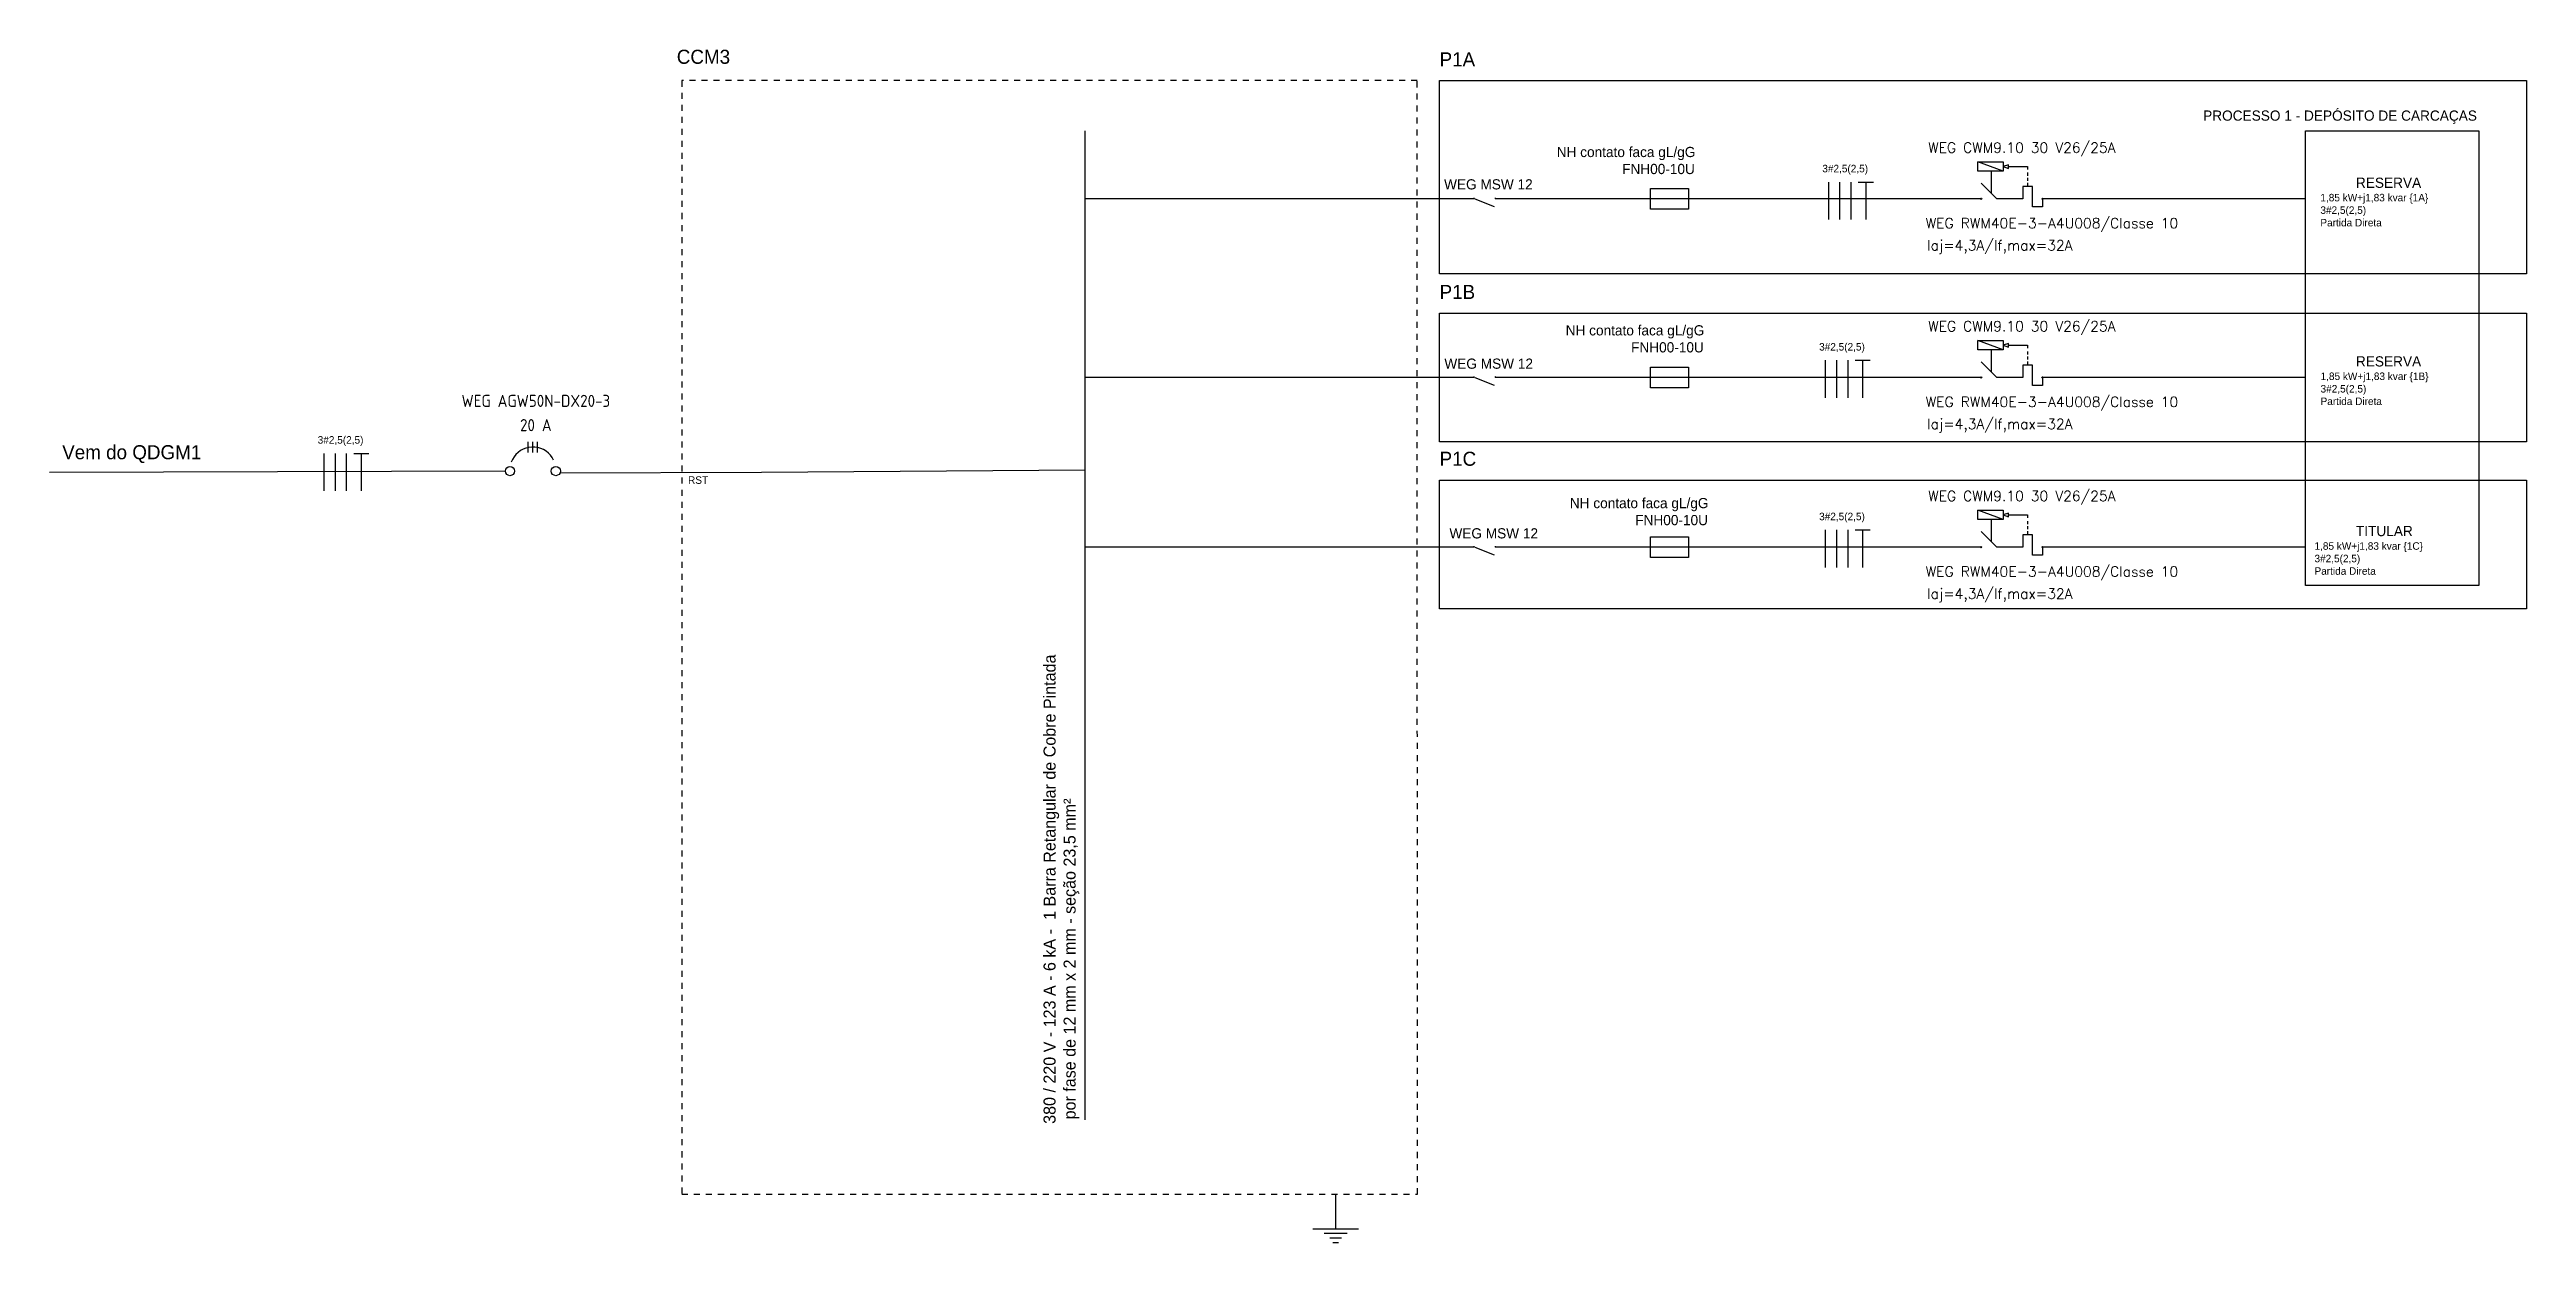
# Model space of a CAD drawing. Extents: x -533 to 641, y -96 to 322.
# Drawn here: x 91.83 to 133.02, y 97.34 to 117.17 of the extents above; entities that cross this region are included whole.
import ezdxf

# ---------------------------------------------------------------- set-up
doc = ezdxf.new("R2010")
doc.units = 0
doc.header["$MEASUREMENT"] = 0
doc.linetypes.add('DASHED', pattern=[19.05, 12.7, -6.35])
doc.linetypes.add('DASHED2', pattern=[0.375, 0.25, -0.125])
for name, color, linetype in [('_ELT_UNIFILAR_PROC_TEXTO', 1, 'Continuous'), ('ELET_TRIFILAR_TEXTO', 4, 'Continuous'), ('ELET_UNIFILAR_TEXTO', 4, 'Continuous'), ('ELT_UNIFILAR_DESENHO', 5, 'Continuous')]:
    doc.layers.add(name, color=color, linetype=linetype)
doc.styles.add('ARIAL', font='arial.ttf')
doc.styles.add('ROMANS', font='romans')

msp = doc.modelspace()

# ---------------------------------------------------------------- texts
at = {"layer": '_ELT_UNIFILAR_PROC_TEXTO', "attachment_point": 1}
for s, insert, char_height in [('PROCESSO 1 - DEPÓSITO DE CARCAÇAS', (127.64, 116.159), 0.16976), ('RESERVA', (130.181, 115.043), 0.1698), ('RESERVA', (130.181, 112.073), 0.1698), ('TITULAR', (130.181, 109.252), 0.1698), ('\\A1;1,85 kW+j1,83 kvar \\{1C\\}\\P3#2,5(2,5)\\P{\\A0;Partida Direta}', (129.492, 108.981), 0.12481)]:
    msp.add_mtext(s, dxfattribs=dict(at, insert=insert, char_height=char_height))
at = {"layer": '_ELT_UNIFILAR_PROC_TEXTO', "char_height": 0.12481, "attachment_point": 1}
for s, insert, width in [('\\A1;1,85 kW+j1,83 kvar \\{1A\\}\\P3#2,5(2,5)\\P{\\A0;Partida Direta}', (129.59, 114.773), 2.56156), ('\\A1;1,85 kW+j1,83 kvar \\{1B\\}\\P3#2,5(2,5)\\P{\\A0;Partida Direta}', (129.593, 111.803), 3.14125)]:
    msp.add_mtext(s, dxfattribs=dict(at, insert=insert, width=width))
at = {"layer": 'ELET_TRIFILAR_TEXTO', "style": 'ROMANS'}
for s, p in [('WEG CWM9.10 30 V26/25A', (123.067, 115.457)), ('WEG RWM40E-3-A4U008/Classe 10', (123.027, 114.201)), ('Iaj=4,3A/If,max=32A ', (123.05, 113.833)), ('WEG CWM9.10 30 V26/25A', (123.067, 112.487)), ('WEG RWM40E-3-A4U008/Classe 10', (123.027, 111.23)), ('Iaj=4,3A/If,max=32A ', (123.05, 110.863)), ('WEG CWM9.10 30 V26/25A', (123.067, 109.665)), ('WEG RWM40E-3-A4U008/Classe 10', (123.027, 108.409)), ('Iaj=4,3A/If,max=32A ', (123.05, 108.041))]:
    msp.add_text(s, height=0.1695, dxfattribs=at).set_placement(p)
at = {"layer": 'ELET_TRIFILAR_TEXTO', "char_height": 0.1695, "attachment_point": 1}
for insert in [(118.642, 115.554), (118.791, 112.589), (118.86, 109.717)]:
    msp.add_mtext('\\pi-1.75152;NH contato faca gL/gG\\P\\pi-0.66388;FNH00-10U', dxfattribs=dict(at, insert=insert))
at = {"layer": 'ELET_UNIFILAR_TEXTO', "attachment_point": 1}
for s, insert, char_height, width in [('CCM3', (102.257, 117.169), 0.234, 4.52601), ('P1A', (114.942, 117.126), 0.234, 4.52601), ('WEG MSW 12', (115.017, 115.016), 0.1695, 1.97354), ('\\A1;3#2,5(2,5)', (121.307, 115.256), 0.12481, 0.97518), ('P1B', (114.942, 113.259), 0.234, 4.52601), ('\\A1;3#2,5(2,5)', (121.254, 112.293), 0.12481, 0.97518), ('WEG MSW 12', (115.022, 112.035), 0.1695, 1.97354), ('\\A1;3#2,5(2,5)', (96.285, 110.745), 0.12481, 0.97518), ('P1C', (114.942, 110.486), 0.234, 4.52601), ('WEG MSW 12', (115.106, 109.214), 0.1695, 1.97354), ('\\A1;3#2,5(2,5)', (121.254, 109.472), 0.12481, 0.97518)]:
    msp.add_mtext(s, dxfattribs=dict(at, insert=insert, char_height=char_height, width=width))
at = {"layer": 'ELET_UNIFILAR_TEXTO', "insert": (99.913, 110.827), "char_height": 0.20154, "width": 3.82691, "attachment_point": 8, "line_spacing_factor": 0.6, "style": 'ARIAL'}
msp.add_mtext('{\\Fisocp|c0;WEG AGW50N-DX20-3 ^J\\P\\Fisocp2|c0;20 A }', dxfattribs=at)
at = {"layer": 'ELET_UNIFILAR_TEXTO', "attachment_point": 1}
for s, insert, char_height in [('Vem do QDGM1', (92.036, 110.595), 0.23403), ('RST', (102.444, 110.077), 0.1248), ('RST', (102.444, 110.077), 0.1248)]:
    msp.add_mtext(s, dxfattribs=dict(at, insert=insert, char_height=char_height))
at = {"layer": 'ELET_UNIFILAR_TEXTO', "insert": (108.356, 99.312), "char_height": 0.199841, "attachment_point": 1, "rotation": 90}
msp.add_mtext('\\A1;380 / 220 V - 123 A - 6 kA - {\\A0;\\fArial|b0|i0|c0|p34; \\Ftxt|c0;1 Barra Retangular de Cobre Pintada\\P por fase de 12 mm x 2 mm - seção 23,5 mm\\fArial|b0|i0|c0|p34;²}', dxfattribs=at)

# ---------------------------------------------------------------- hatches: boundary and pattern name
at = {"layer": 'ELT_UNIFILAR_DESENHO', "linetype": 'Continuous', "transparency": 33554687}
h = msp.add_hatch(color=256, dxfattribs=at)
h.dxf.hatch_style = 1
h.paths.add_polyline_path([(115.499, 114.698, 1), (115.53, 114.698, 1)])
h.paths.add_polyline_path([(115.856, 114.697, 1), (115.887, 114.697, 1)])
h = msp.add_hatch(color=256, dxfattribs=at)
h.dxf.hatch_style = 1
h.paths.add_polyline_path([(115.499, 111.727, 1), (115.53, 111.727, 1)])
h.paths.add_polyline_path([(115.856, 111.727, 1), (115.887, 111.727, 1)])
h = msp.add_hatch(color=256, dxfattribs=at)
h.dxf.hatch_style = 1
h.paths.add_polyline_path([(115.499, 108.906, 1), (115.53, 108.906, 1)])
h.paths.add_polyline_path([(115.856, 108.905, 1), (115.887, 108.905, 1)])

# ---------------------------------------------------------------- linework, layer by layer
at = {"layer": '_ELT_UNIFILAR_PROC_TEXTO', "linetype": 'DASHED'}
msp.add_lwpolyline([(129.34, 115.82), (132.223, 115.82), (132.223, 108.264), (129.34, 108.264)], close=True, dxfattribs=at)
at = {"layer": 'ELT_UNIFILAR_DESENHO', "linetype": 'DASHED2', "ltscale": 0.05}
for p, q in [((114.568, 116.655), (102.342, 116.655)), ((102.342, 116.655), (102.342, 98.144)), ((114.575, 98.144), (114.568, 116.655)), ((102.342, 98.144), (114.575, 98.144))]:
    msp.add_line(p, q, dxfattribs=at)
at = {"layer": 'ELT_UNIFILAR_DESENHO'}
for p, q in [((109.048, 99.377), (109.048, 115.821)), ((121.408, 114.97), (121.408, 114.346)), ((121.595, 114.97), (121.595, 114.346)), ((121.782, 114.97), (121.782, 114.346)), ((121.906, 114.97), (122.156, 114.97)), ((122.031, 114.97), (122.031, 114.346)), ((124.317, 115.151), (123.895, 115.305)), ((124.212, 114.691), (123.948, 114.951)), ((124.117, 115.151), (124.117, 114.785)), ((124.404, 115.258), (124.317, 115.227)), ((124.317, 115.227), (124.404, 115.196)), ((124.404, 115.227), (124.404, 115.258)), ((124.404, 115.227), (124.721, 115.227)), ((124.404, 115.196), (124.404, 115.227)), ((124.721, 115.227), (124.721, 115.177)), ((124.721, 115.126), (124.721, 115.075)), ((124.721, 115.041), (124.721, 114.991)), ((124.721, 114.959), (124.721, 114.908)), ((110.343, 114.692), (109.048, 114.692)), ((115.514, 114.692), (110.343, 114.692)), ((123.948, 114.692), (115.875, 114.692)), ((124.643, 114.691), (124.212, 114.691)), ((124.805, 114.894), (124.643, 114.894)), ((124.643, 114.894), (124.643, 114.691)), ((124.805, 114.559), (124.805, 114.894)), ((124.968, 114.559), (124.805, 114.559)), ((129.34, 114.691), (124.957, 114.691)), ((124.968, 114.691), (124.968, 114.559)), ((124.317, 112.18), (123.895, 112.334)), ((124.117, 112.18), (124.117, 111.815)), ((124.404, 112.288), (124.317, 112.257)), ((124.317, 112.257), (124.404, 112.226)), ((124.404, 112.257), (124.404, 112.288)), ((124.404, 112.257), (124.721, 112.257)), ((124.404, 112.226), (124.404, 112.257)), ((124.721, 112.257), (124.721, 112.206)), ((124.721, 112.155), (124.721, 112.105)), ((124.721, 112.071), (124.721, 112.02)), ((110.343, 111.721), (109.048, 111.721)), ((115.514, 111.721), (110.343, 111.721)), ((123.948, 111.721), (115.874, 111.721)), ((121.355, 112.007), (121.355, 111.383)), ((121.542, 112.007), (121.542, 111.383)), ((121.729, 112.007), (121.729, 111.383)), ((121.853, 112.007), (122.103, 112.007)), ((121.978, 112.007), (121.978, 111.383)), ((124.212, 111.721), (123.948, 111.98)), ((124.643, 111.721), (124.212, 111.721)), ((124.805, 111.923), (124.643, 111.923)), ((124.643, 111.923), (124.643, 111.721)), ((124.721, 111.988), (124.721, 111.938)), ((124.805, 111.589), (124.805, 111.923)), ((124.968, 111.721), (124.968, 111.589)), ((129.34, 111.721), (124.978, 111.721)), ((124.968, 111.589), (124.805, 111.589)), ((96.386, 110.459), (96.386, 109.835)), ((96.573, 110.459), (96.573, 109.835)), ((96.76, 110.459), (96.76, 109.835)), ((96.884, 110.459), (97.134, 110.459)), ((97.009, 110.459), (97.009, 109.835)), ((99.787, 110.475), (99.787, 110.653)), ((99.787, 110.475), (99.787, 110.653)), ((99.863, 110.475), (99.863, 110.653)), ((99.863, 110.475), (99.863, 110.653)), ((99.939, 110.475), (99.939, 110.653)), ((99.939, 110.475), (99.939, 110.653)), ((91.826, 110.147), (99.406, 110.169)), ((100.314, 110.133), (103.664, 110.147)), ((103.664, 110.147), (109.048, 110.183)), ((121.355, 109.186), (121.355, 108.562)), ((121.542, 109.186), (121.542, 108.562)), ((121.729, 109.186), (121.729, 108.562)), ((121.853, 109.186), (122.103, 109.186)), ((121.978, 109.186), (121.978, 108.562)), ((124.317, 109.359), (123.895, 109.513)), ((124.212, 108.9), (123.948, 109.159)), ((124.117, 109.359), (124.117, 108.993)), ((124.404, 109.467), (124.317, 109.436)), ((124.317, 109.436), (124.404, 109.404)), ((124.404, 109.436), (124.404, 109.467)), ((124.404, 109.436), (124.721, 109.436)), ((124.404, 109.404), (124.404, 109.436)), ((124.721, 109.436), (124.721, 109.385)), ((124.721, 109.334), (124.721, 109.283)), ((124.721, 109.249), (124.721, 109.199)), ((124.721, 109.167), (124.721, 109.117)), ((110.343, 108.9), (109.048, 108.9)), ((115.514, 108.9), (110.343, 108.9)), ((123.948, 108.9), (115.874, 108.9)), ((124.643, 108.9), (124.212, 108.9)), ((124.805, 109.102), (124.643, 109.102)), ((124.643, 109.102), (124.643, 108.9)), ((124.805, 108.768), (124.805, 109.102)), ((124.968, 108.768), (124.805, 108.768)), ((124.968, 108.9), (124.968, 108.768)), ((129.34, 108.9), (124.978, 108.9)), ((113.213, 98.144), (113.213, 97.569)), ((112.832, 97.569), (113.595, 97.569)), ((113.023, 97.493), (113.404, 97.493)), ((113.118, 97.416), (113.309, 97.416)), ((113.166, 97.34), (113.261, 97.34))]:
    msp.add_line(p, q, dxfattribs=at)
at = {"layer": 'ELT_UNIFILAR_DESENHO', "linetype": 'Continuous'}
for p, q in [((115.529, 114.692), (115.85, 114.563)), ((115.529, 111.721), (115.85, 111.592)), ((115.529, 108.9), (115.85, 108.771))]:
    msp.add_line(p, q, dxfattribs=at)
at = {"layer": 'ELT_UNIFILAR_DESENHO', "linetype": 'ByBlock'}
for points in [[(114.942, 116.655), (133.017, 116.655), (133.017, 113.446), (114.942, 113.446)], [(114.942, 112.789), (133.017, 112.789), (133.017, 110.648), (114.942, 110.648)], [(114.942, 110.015), (133.017, 110.015), (133.017, 107.875), (114.942, 107.875)]]:
    msp.add_lwpolyline(points, close=True, dxfattribs=at)
at = {"layer": 'ELT_UNIFILAR_DESENHO'}
for points in [[(124.317, 115.151), (123.895, 115.151), (123.895, 115.305), (124.317, 115.305)], [(124.317, 112.18), (123.895, 112.18), (123.895, 112.334), (124.317, 112.334)], [(124.317, 109.359), (123.895, 109.359), (123.895, 109.513), (124.317, 109.513)]]:
    msp.add_lwpolyline(points, close=True, dxfattribs=at)
at = {"layer": 'ELT_UNIFILAR_DESENHO', "linetype": 'Continuous'}
for points in [[(118.451, 114.864), (119.082, 114.864), (119.082, 114.52), (118.451, 114.52)], [(118.451, 111.894), (119.082, 111.894), (119.082, 111.549), (118.451, 111.549)], [(118.451, 109.073), (119.082, 109.073), (119.082, 108.728), (118.451, 108.728)]]:
    msp.add_lwpolyline(points, close=True, dxfattribs=at)
at = {"layer": 'ELT_UNIFILAR_DESENHO'}
msp.add_lwpolyline([(100.209, 110.344), (100.185, 110.388), (100.155, 110.428), (100.121, 110.464), (100.082, 110.495), (100.039, 110.521), (99.994, 110.541), (99.946, 110.555), (99.896, 110.563), (99.847, 110.564), (99.797, 110.558), (99.748, 110.546), (99.702, 110.528), (99.658, 110.504), (99.618, 110.475), (99.582, 110.44), (99.551, 110.401), (99.525, 110.359), (99.505, 110.313)], dxfattribs=at)
at = {"layer": 'ELT_UNIFILAR_DESENHO', "linetype": 'Continuous'}
for centre in [(123.948, 114.692), (124.968, 114.691), (123.948, 111.721), (124.968, 111.721), (123.948, 108.9), (124.968, 108.9)]:
    msp.add_circle(centre, 0.0105, dxfattribs=at)
at = {"layer": 'ELT_UNIFILAR_DESENHO'}
for centre in [(99.482, 110.164), (100.245, 110.164)]:
    msp.add_circle(centre, 0.0763, dxfattribs=at)

msp.set_redraw_order([(e.dxf.handle, doc.entitydb.next_handle()) for e in msp.query("TEXT MTEXT ATTDEF DIMENSION ARC_DIMENSION")])  # texts and dimensions are drawn at this point

doc.saveas('drawing.dxf')
